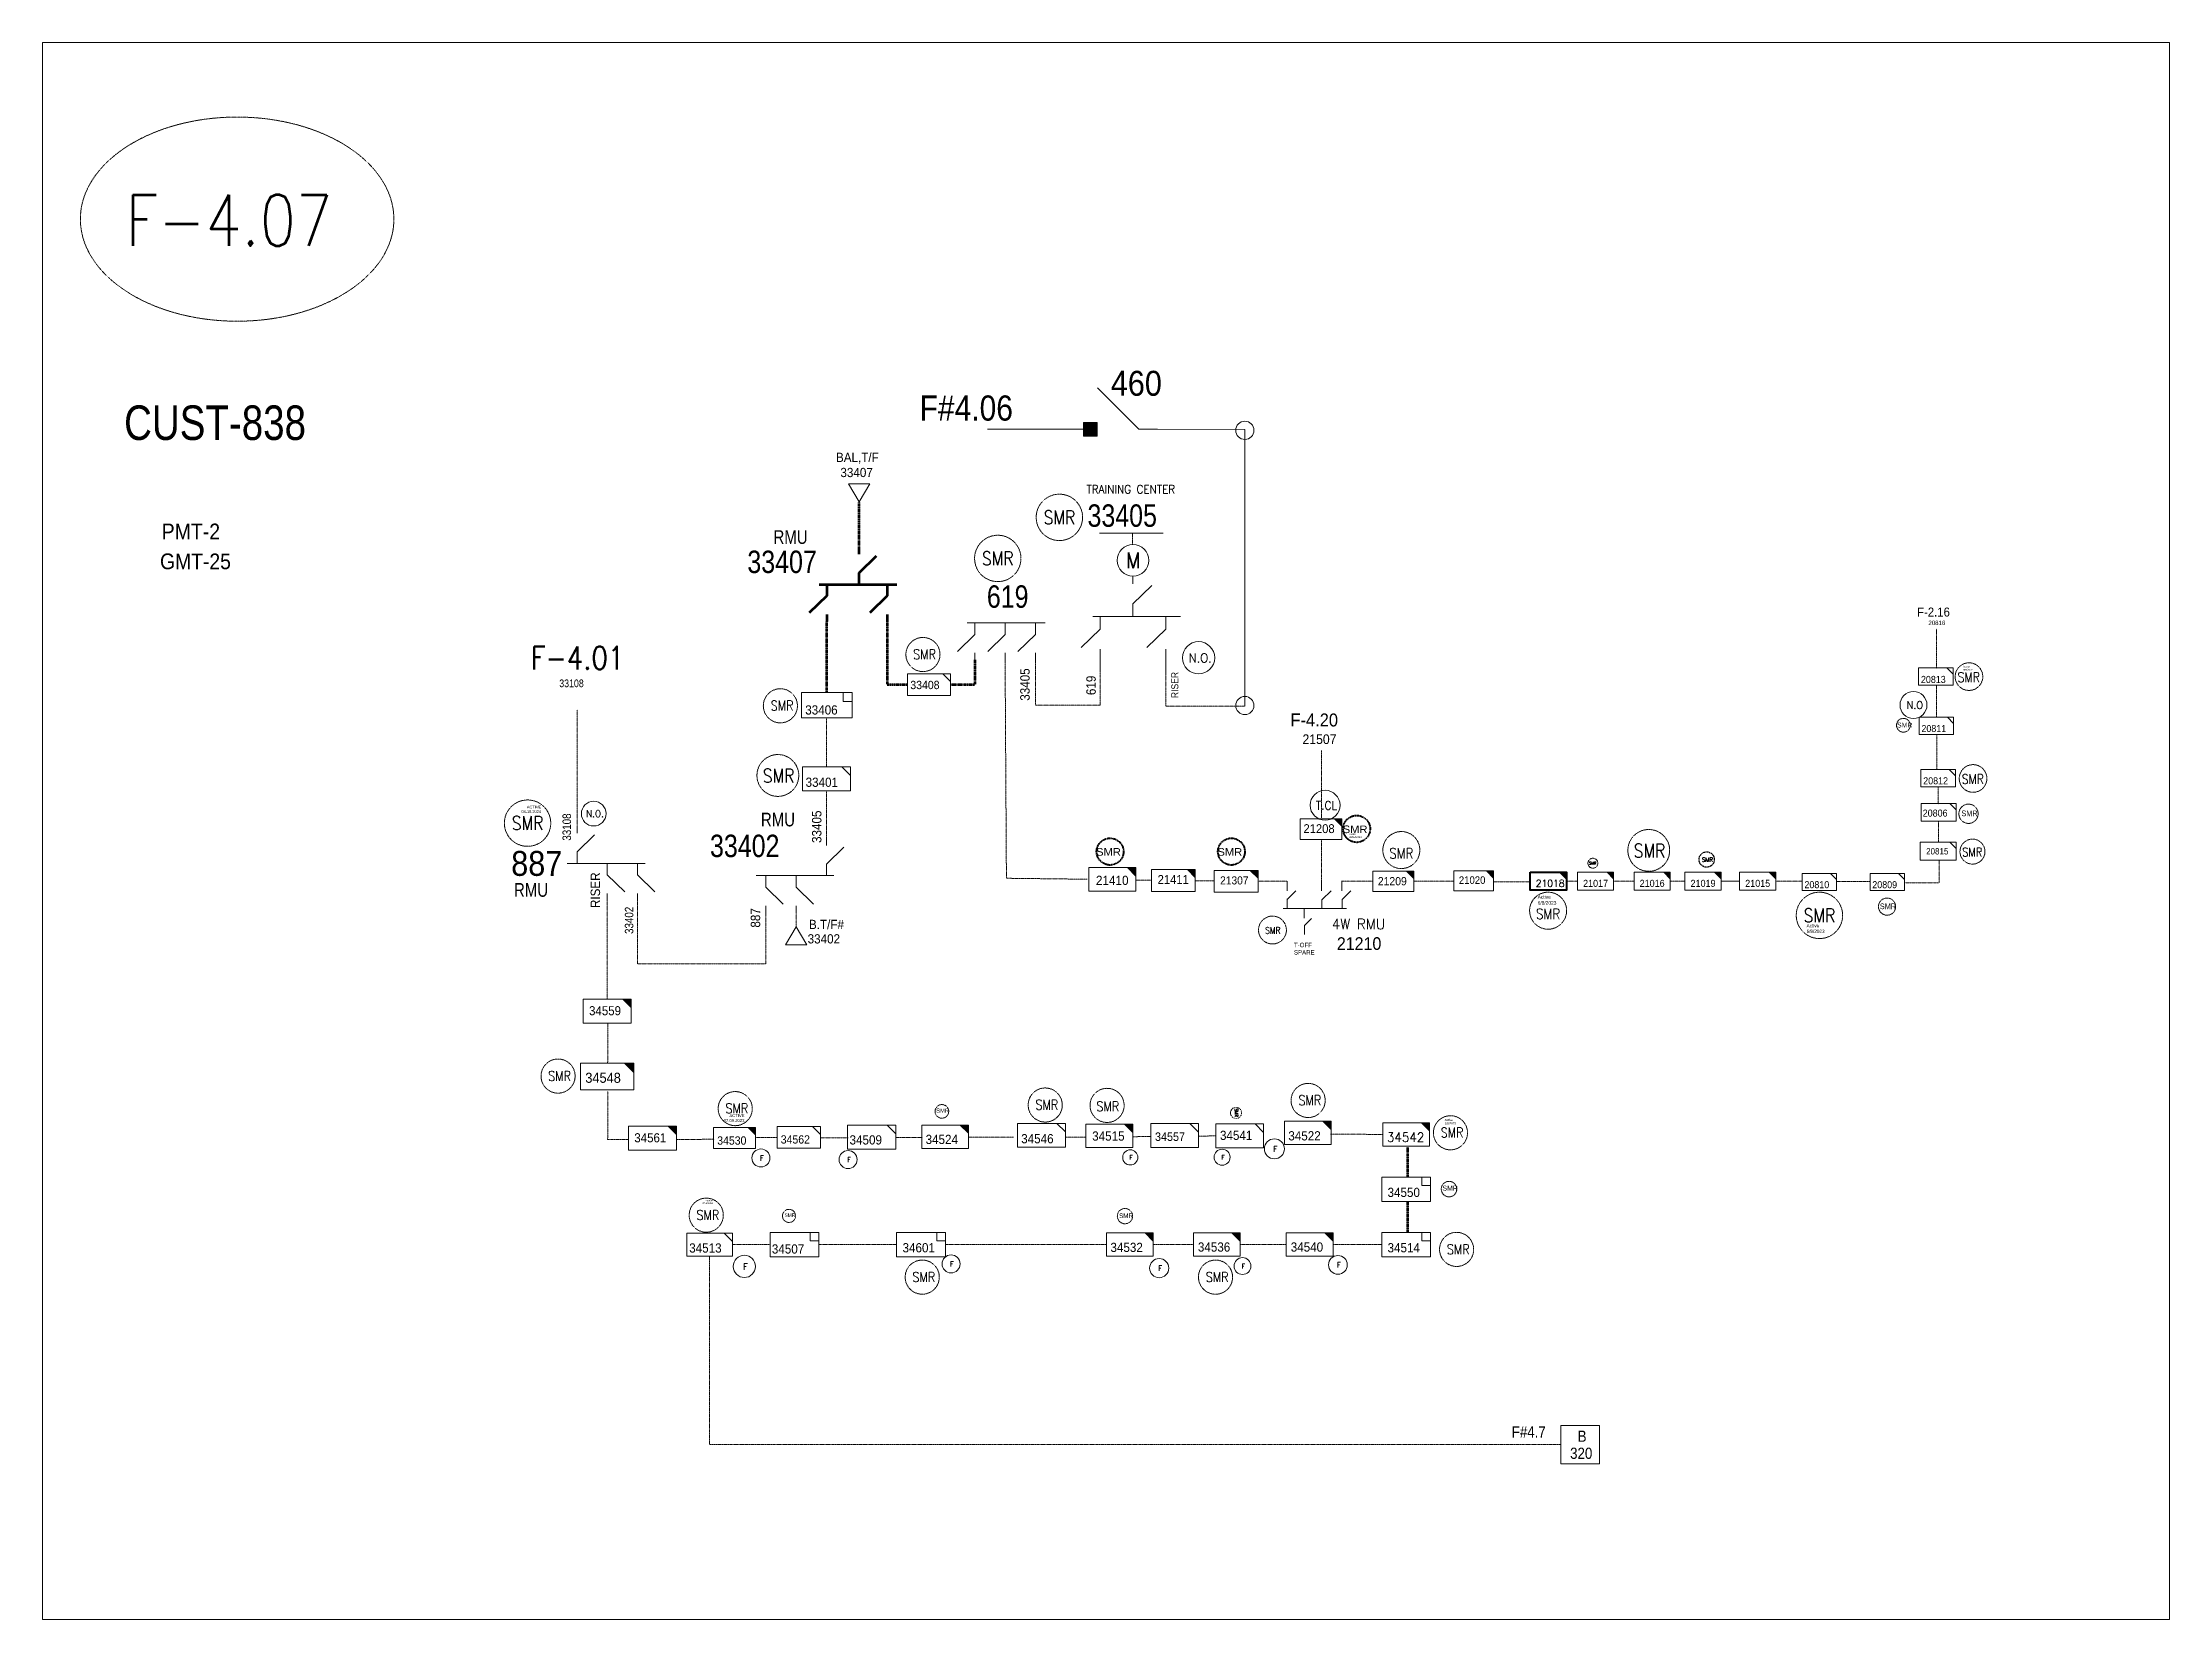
# Model space of a CAD drawing. Header units: metres. Extents: x 65984 to 144644, y -19036 to 23726.
# Drawn here: x 108254 to 110024, y 6117 to 7430 of the extents above; entities that cross this region are included whole.
import ezdxf
from ezdxf.enums import TextEntityAlignment as Align

# ---------------------------------------------------------------- set-up
doc = ezdxf.new("R2010")
doc.units = ezdxf.units.M
doc.header["$MEASUREMENT"] = 0
doc.linetypes.add('DGN Style 3', pattern=[0.013877, 0, -0.013877])
doc.linetypes.add('DGN Style 4', pattern=[1.6, 0.8, -0.4, 0, -0.4])
doc.layers.get('0').update_dxf_attribs({"color": 95, "lineweight": 40})
for name, color, linetype, lineweight in [('ABS', 7, 'Continuous', 40), ('ABS NUMBER', 112, 'Continuous', 30), ('d_eos', 111, 'Continuous', 40), ('d_eos no', 121, 'Continuous', 40), ('d_switch', 95, 'Continuous', 40), ('d_tf', 1, 'Continuous', 40), ('d_tf no', 6, 'Continuous', 40), ('d_ug cable', 95, 'Continuous', 40), ('d_unit sub', 7, 'Continuous', 40), ('d_village name', 7, 'Continuous', 40), ('FDR  2  03', 240, 'Continuous', 40), ('FDR  4  02', 126, 'Continuous', 40), ('fedr no', 95, 'Continuous', 40), ('GRID STATION  04', 7, 'Continuous', 40), ('O H MAIN FEEDER', 4, 'Continuous', 100), ('SW N O', 114, 'Continuous', 30)]:
    doc.layers.add(name, color=color, linetype=linetype, lineweight=lineweight)
doc.styles.add('NASKHF', font='naskhf.shx', dxfattribs={"height": 8})
doc.styles.get("Standard").update_dxf_attribs({"font": 'txt.shx'})
doc.styles.add('Style-Arial', font='arial.ttf')
doc.styles.add('Style-ENGINEERING', font='ENGINEERING.shx')
doc.styles.add('Style-msdefault', font='msdefault.shx')
doc.styles.add('Style-simplex', font='simplex.shx')
doc.styles.add('Style-STANDARD', font='STANDARD.shx')

msp = doc.modelspace()

# ---------------------------------------------------------------- texts
at = {"color": 4, "insert": (108668.7, 6788.6), "char_height": 2.242, "attachment_point": 9}
msp.add_mtext('\\FENGINEERING;\\H1x;\\W1.09375;ACTIVE\\P08.18.2024', dxfattribs=at)
at = {"color": 1, "char_height": 6.339, "attachment_point": 9, "line_spacing_factor": 0.72}
for insert in [(109356.7, 6771.7), (109151.4, 6752.9), (109252.4, 6752.9)]:
    msp.add_mtext('\\FENGINEERING;\\H1x;\\W1.09375;SMR\\P', dxfattribs=dict(at, insert=insert))
at = {"color": 2, "insert": (109522.3, 6741.9), "char_height": 0.63, "width": 35.052, "attachment_point": 1}
msp.add_mtext('\\P', dxfattribs=at)
at = {"layer": 'ABS NUMBER', "color": 7, "lineweight": 13, "style": 'Style-Arial', "width": 0.88}
msp.add_text('460', height=20.74, dxfattribs=at).set_placement((109143, 7156.7), align=Align.TOP_LEFT)
at = {"layer": 'd_eos no', "color": 7, "linetype": 'Continuous', "lineweight": 140, "style": 'Style-msdefault', "width": 0.833333}
for s, height, p in [('CUST-838', 28.77, (108321.5, 7127.9)), ('33407', 18.66, (108840.4, 7007))]:
    msp.add_text(s, height=height, dxfattribs=at).set_placement(p, align=Align.TOP_LEFT)
at = {"layer": 'd_eos no', "color": 2, "linetype": 'Continuous', "lineweight": 13, "style": 'Style-msdefault', "width": 0.833333}
for s, p in [('33405', (109123.6, 7045.5)), ('619', (109039.8, 6978.1))]:
    msp.add_text(s, height=18.66, dxfattribs=at).set_placement(p, align=Align.TOP_LEFT)
at = {"layer": 'd_eos no', "color": 7, "linetype": 'Continuous', "lineweight": 13}
for s, height, style, width, p in [('PMT-2', 13.18, 'Style-Arial', 0.88, (108352.8, 7029.5)), ('RMU', 11.4, 'Style-msdefault', 0.818182, (108851.7, 6788.8)), ('33402', 18.66, 'Style-msdefault', 0.833333, (108809.3, 6770.5))]:
    msp.add_text(s, height=height, dxfattribs=dict(at, style=style, width=width)).set_placement(p, align=Align.TOP_LEFT)
at = {"layer": 'd_eos no', "color": 7, "linetype": 'Continuous', "lineweight": 53, "style": 'Style-msdefault', "width": 0.818182}
msp.add_text('RMU', height=11.4, dxfattribs=at).set_placement((108862.2, 7024), align=Align.TOP_LEFT)
at = {"layer": 'd_eos no', "color": 2, "linetype": 'Continuous', "lineweight": 13}
for s, height, style, width, p in [('887', 20.74, 'Style-Arial', 0.88, (108643.8, 6736.2)), ('RMU', 11.4, 'Style-msdefault', 0.818182, (108646.1, 6718.8))]:
    msp.add_text(s, height=height, dxfattribs=dict(at, style=style, width=width)).set_placement(p)
at = {"layer": 'd_eos no', "color": 7, "linetype": 'Continuous', "lineweight": 13, "insert": (108351.4, 7004.6), "char_height": 13.088, "attachment_point": 1, "style": 'NASKHF'}
msp.add_mtext('\\fArial|b0|i0|c178178|p39;\\H1x;\\W0.88;GMT-25\\P', dxfattribs=at)
at = {"layer": 'd_eos no', "color": 120, "linetype": 'Continuous', "lineweight": 13, "ltscale": 0.556585, "insert": (108838, 6531.2), "char_height": 2.463, "attachment_point": 9, "style": 'NASKHF'}
msp.add_mtext('\\fArial|b0|i0|c178178|p39;\\H1x;\\W0.88;ACTIVE\\P07.09.2023', dxfattribs=at)
at = {"layer": 'd_eos no', "color": 120, "linetype": 'Continuous', "lineweight": 13, "ltscale": 0.526645, "insert": (108811.8, 6463), "char_height": 1.234, "attachment_point": 9, "style": 'NASKHF'}
msp.add_mtext('\\fArial|b0|i0|c178178|p39;\\H1x;\\W0.88;ACTIVE\\P07.09.2023', dxfattribs=at)
at = {"layer": 'd_switch', "color": 7, "linetype": 'Continuous', "lineweight": 13, "style": 'Style-ENGINEERING'}
for s, height, width, p in [('33405', 7.88, 0.921053, (109067.6, 6882)), ('619', 7.88, 0.921053, (109122.6, 6886.7)), ('33108', 7.11, 0.857143, (108686.5, 6765.5))]:
    msp.add_text(s, height=height, rotation=90, dxfattribs=dict(at, width=width)).set_placement(p, align=Align.TOP_LEFT)
at = {"layer": 'd_switch', "color": 7, "linetype": 'Continuous', "lineweight": 13, "style": 'Style-ENGINEERING', "width": 0.857143}
msp.add_text('33108', height=6.4, dxfattribs=at).set_placement((108683.8, 6899.7), align=Align.TOP_LEFT)
at = {"layer": 'd_switch', "color": 7, "linetype": 'Continuous', "lineweight": 13, "ltscale": 0.824356, "style": 'Style-ENGINEERING', "width": 0.921053}
msp.add_text('RISER', height=5.8, rotation=90, dxfattribs=at).set_placement((109193.4, 6884.2), align=Align.TOP_LEFT)
at = {"layer": 'd_switch', "color": 194, "linetype": 'Continuous', "lineweight": 13, "style": 'Style-ENGINEERING', "width": 0.921053}
msp.add_text('33405', height=7.88, rotation=90, dxfattribs=at).set_placement((108894.2, 6763.6), align=Align.TOP_LEFT)
at = {"layer": 'd_switch', "color": 7, "linetype": 'Continuous', "lineweight": 13, "style": 'Style-ENGINEERING'}
for s, height, rotation, width, p in [('RISER', 7.88, 89.9925, 0.921053, (108709.9, 6739.1)), ('33402', 7.11, 89.9925, 0.857143, (108738.4, 6710.5)), ('887', 7.88, 90, 0.921053, (108843.2, 6709.3))]:
    msp.add_text(s, height=height, rotation=rotation, dxfattribs=dict(at, width=width)).set_placement(p, align=Align.TOP_RIGHT)
at = {"layer": 'd_tf no', "color": 7, "linetype": 'Continuous', "lineweight": 40, "style": 'Style-msdefault', "width": 0.945946}
msp.add_text('BAL,T/F', height=7.67, dxfattribs=at).set_placement((108914.2, 7088.5), align=Align.TOP_LEFT)
at = {"layer": 'd_tf no', "color": 1, "linetype": 'Continuous', "lineweight": 40, "style": 'Style-msdefault', "width": 0.945946}
for s, height, p in [('33407', 7.67, (108917.9, 7075.9)), ('SMR', 4.2, (109419.1, 6478.3))]:
    msp.add_text(s, height=height, dxfattribs=at).set_placement(p, align=Align.TOP_LEFT)
at = {"layer": 'd_tf no', "color": 7, "linetype": 'Continuous', "lineweight": 13, "style": 'Style-msdefault', "width": 0.945946}
msp.add_text('20816', height=3.69, dxfattribs=at).set_placement((109837.8, 6948.7), align=Align.TOP_RIGHT)
at = {"layer": 'd_tf no', "color": 2, "linetype": 'Continuous', "lineweight": 13}
for s, height, style, width, p in [('33408', 6.91, 'Style-msdefault', 0.945946, (108976.1, 6898.6)), ('33406', 7.67, 'Style-msdefault', 0.945946, (108888.6, 6878.2)), ('20811', 5.87, 'Style-msdefault', 0.945946, (109817.9, 6861.8)), ('33401', 7.67, 'Style-msdefault', 0.945946, (108888.9, 6818)), ('20812', 5.87, 'Style-msdefault', 0.945946, (109819.4, 6818.3)), ('20806', 5.87, 'Style-msdefault', 0.945946, (109819, 6791.4)), ('20815', 5.28, 'Style-msdefault', 0.945946, (109821.8, 6759.3)), ('21410', 7.67, 'Style-msdefault', 0.953514, (109130.6, 6736.3)), ('21307', 6.73, 'Style-msdefault', 0.945946, (109234, 6735.8)), ('21209', 6.86, 'Style-msdefault', 0.945946, (109365.3, 6735.2)), ('21017', 5.87, 'Style-msdefault', 0.953514, (109536.2, 6732.9)), ('21016', 5.87, 'Style-msdefault', 0.953514, (109583.3, 6732.9)), ('21019', 5.87, 'Style-msdefault', 0.953514, (109625.7, 6732.9)), ('20809', 5.87, 'Style-msdefault', 0.945946, (109777, 6731.8)), ('4W RMU', 8.62, 'Style-simplex', 0.945946, (109327, 6700.4)), ('21210', 10.53, 'Style-msdefault', 0.945946, (109331.2, 6685.1)), ('34524', 7.67, 'Style-msdefault', 0.945946, (108988.8, 6520.6)), ('34546', 7.67, 'Style-msdefault', 0.945946, (109068.4, 6521.2)), ('34515', 7.67, 'Style-msdefault', 0.945946, (109127.5, 6523.4)), ('34541', 7.67, 'Style-msdefault', 0.945946, (109233.9, 6524)), ('34522', 7.67, 'Style-msdefault', 0.945946, (109290.8, 6523.6)), ('34550', 7.67, 'Style-msdefault', 0.945946, (109373.4, 6476.5)), ('34513', 7.67, 'Style-msdefault', 0.945946, (108792, 6430.2)), ('34507', 7.67, 'Style-msdefault', 0.945946, (108860.8, 6429.4)), ('34601', 7.67, 'Style-msdefault', 0.945946, (108969.6, 6430.4)), ('34532', 7.67, 'Style-msdefault', 0.945946, (109142.7, 6430.7)), ('34536', 7.67, 'Style-msdefault', 0.945946, (109215.5, 6431)), ('34514', 7.67, 'Style-msdefault', 0.945946, (109373.4, 6430.4))]:
    msp.add_text(s, height=height, dxfattribs=dict(at, style=style, width=width)).set_placement(p, align=Align.TOP_LEFT)
at = {"layer": 'd_tf no', "color": 121, "linetype": 'Continuous', "lineweight": 13, "width": 0.945946}
for s, height, style, p in [('20813', 5.87, 'Style-msdefault', (109817.5, 6902.7)), ('20810', 5.87, 'Style-msdefault', (109720.5, 6731.8)), ('34548', 8.41, 'Style-msdefault', (108705.5, 6572.3)), ('34530', 6.91, 'Style-msdefault', (108815.3, 6519.3)), ('34542', 7.67, 'Style-simplex', (109372.9, 6522.4))]:
    msp.add_text(s, height=height, dxfattribs=dict(at, style=style)).set_placement(p, align=Align.TOP_LEFT)
at = {"layer": 'd_tf no', "color": 111, "linetype": 'Continuous', "lineweight": 13, "style": 'Style-msdefault', "width": 0.945946}
msp.add_text('21208', height=7.38, dxfattribs=at).set_placement((109303.4, 6779.2), align=Align.TOP_LEFT)
at = {"layer": 'd_tf no', "color": 191, "linetype": 'Continuous', "lineweight": 13, "style": 'Style-msdefault'}
for s, height, width, p in [('21411', 7.38, 0.945946, (109182, 6736.9)), ('21020', 6.28, 0.945946, (109432.8, 6735.8)), ('21015', 5.87, 0.953514, (109671.2, 6732.9))]:
    msp.add_text(s, height=height, dxfattribs=dict(at, width=width)).set_placement(p, align=Align.TOP_LEFT)
at = {"layer": 'd_tf no', "color": 121, "linetype": 'Continuous', "lineweight": 40, "style": 'Style-simplex', "width": 0.953514}
msp.add_text('21018', height=5.87, dxfattribs=at).set_placement((109496.8, 6732.9), align=Align.TOP_LEFT)
at = {"layer": 'd_tf no', "color": 7, "linetype": 'Continuous', "lineweight": 13, "style": 'Style-msdefault', "width": 0.945946}
msp.add_text('B.T/F#', height=7.67, dxfattribs=at).set_placement((108891.7, 6699.6), align=Align.TOP_LEFT)
at = {"layer": 'd_tf no', "color": 194, "linetype": 'Continuous', "lineweight": 13, "style": 'Style-msdefault', "width": 0.945946}
for s, height, p in [('33402', 7.67, (108890.6, 6687.6)), ('34559', 7.56, (108708.6, 6627.7)), ('34561', 7.56, (108746.3, 6521.9)), ('34562', 6.91, (108868.2, 6520.2)), ('34509', 7.67, (108925.5, 6520.2)), ('34557', 7.1, (109179.8, 6522.6)), ('34540', 7.67, (109292.8, 6431))]:
    msp.add_text(s, height=height, dxfattribs=at).set_placement(p, align=Align.TOP_LEFT)
at = {"layer": 'd_tf no', "color": 1, "linetype": 'Continuous', "lineweight": 13, "ltscale": 0.81, "style": 'Style-simplex', "width": 0.909091}
msp.add_text('SMR', height=2.7, rotation=270, dxfattribs=at).set_placement((109247.6, 6539), align=Align.MIDDLE_CENTER)
at = {"layer": 'd_tf no', "color": 1, "linetype": 'Continuous', "lineweight": 40, "char_height": 11.363, "attachment_point": 5, "line_spacing_factor": 1.2, "style": 'Style-STANDARD'}
for insert in [(109100.2, 7034.7), (109048.9, 7000.5), (108657.4, 6780.1), (109733, 6703.3)]:
    msp.add_mtext('\\H1x;\\W0.909091;SMR\\P', dxfattribs=dict(at, insert=insert))
at = {"layer": 'd_tf no', "color": 55, "linetype": 'Continuous', "lineweight": 13, "attachment_point": 1, "style": 'NASKHF'}
for s, insert, char_height in [('\\Fmsdefault;\\H1x;\\W0.945946;F-2.16', (109814.3, 6959.6), 7.469), ('\\Fmsdefault;\\H1x;\\W0.945946;F-4.20', (109292.6, 6871.4), 10.824)]:
    msp.add_mtext(s, dxfattribs=dict(at, insert=insert, char_height=char_height))
at = {"layer": 'd_tf no', "color": 1, "linetype": 'Continuous', "lineweight": 40, "ltscale": 0.815377, "char_height": 8.216, "attachment_point": 5, "line_spacing_factor": 1.2, "style": 'Style-STANDARD'}
for insert in [(108988, 6920.7), (108869.3, 6878), (108684.1, 6569.6), (109308.7, 6549.4), (108831.7, 6542.6), (109089.8, 6545.6), (109140.5, 6544.3), (109427.1, 6522.5), (108807.6, 6453.8), (109432.3, 6425.3), (108987.3, 6402.2), (109231.6, 6402.2)]:
    msp.add_mtext('\\H1x;\\W0.909091;SMR\\P', dxfattribs=dict(at, insert=insert))
at = {"layer": 'd_tf no', "color": 121, "linetype": 'Continuous', "lineweight": 40, "attachment_point": 1, "style": 'NASKHF'}
for s, insert, char_height in [('\\Fmsdefault;\\H1x;\\W0.945946;Active\\P6/8/2023', (109852.5, 6911.1), 1.551), ('\\Fmsdefault;\\H1x;\\W0.945946;Active\\P26/09/2023', (109341.6, 6771.7), 1.468), ('\\Fmsdefault;\\H1x;\\W0.945946;Active\\P6/8/2023', (109498.4, 6720.1), 2.921), ('\\Fmsdefault;\\H1x;\\W0.945946;Active\\P6/8/2023', (109722.3, 6696.1), 2.795), ('\\Fmsdefault;\\H1x;\\W0.945946;Active\\P6/8/2023', (109421, 6533.9), 1.766)]:
    msp.add_mtext(s, dxfattribs=dict(at, insert=insert, char_height=char_height))
at = {"layer": 'd_tf no', "color": 1, "linetype": 'Continuous', "lineweight": 40, "ltscale": 0.805451, "char_height": 8.047, "attachment_point": 5, "line_spacing_factor": 1.2, "style": 'Style-STANDARD'}
for insert in [(109857.3, 6901.6), (109860.7, 6816.8)]:
    msp.add_mtext('\\H1x;\\W0.909091;SMR\\P', dxfattribs=dict(at, insert=insert))
at = {"layer": 'd_tf no', "color": 7, "linetype": 'Continuous', "lineweight": 13, "insert": (109302.6, 6854), "char_height": 8.043, "attachment_point": 1, "style": 'NASKHF'}
msp.add_mtext('\\Fmsdefault;\\H1x;\\W0.945946;21507', dxfattribs=at)
at = {"layer": 'd_tf no', "color": 2, "lineweight": 13, "attachment_point": 1, "style": 'NASKHF'}
for insert, char_height in [((109797.6, 6863.8), 4.062), ((109783.3, 6713.2), 4.745), ((108871.4, 6455.1), 2.814)]:
    msp.add_mtext('\\Fmsdefault;\\H1x;\\W0.925;SMR\\P', dxfattribs=dict(at, insert=insert, char_height=char_height))
at = {"layer": 'd_tf no', "color": 1, "linetype": 'Continuous', "lineweight": 40, "ltscale": 0.9, "char_height": 11.363, "attachment_point": 5, "line_spacing_factor": 1.2, "style": 'Style-STANDARD'}
for insert in [(108866.4, 6819.5), (109591.5, 6757.1)]:
    msp.add_mtext('\\H1x;\\W0.909091;SMR\\P', dxfattribs=dict(at, insert=insert))
at = {"layer": 'd_tf no', "color": 1, "lineweight": 13, "insert": (109851.2, 6790.6), "char_height": 4.749, "attachment_point": 1, "style": 'NASKHF'}
msp.add_mtext('\\Fmsdefault;\\H1x;\\W0.925;SMR\\P', dxfattribs=at)
at = {"layer": 'd_tf no', "color": 1, "linetype": 'Continuous', "lineweight": 40, "ltscale": 0.843111, "char_height": 8.689, "attachment_point": 5, "line_spacing_factor": 1.2, "style": 'Style-STANDARD'}
for insert in [(109384.9, 6755), (109507.1, 6704.5)]:
    msp.add_mtext('\\H1x;\\W0.909091;SMR\\P', dxfattribs=dict(at, insert=insert))
at = {"layer": 'd_tf no', "color": 1, "linetype": 'Continuous', "lineweight": 40, "ltscale": 0.729, "insert": (109544.2, 6746.8), "char_height": 2.379, "attachment_point": 5, "line_spacing_factor": 1.2, "style": 'Style-STANDARD'}
msp.add_mtext('\\H1x;\\W0.909091;SMR\\P', dxfattribs=at)
at = {"layer": 'd_tf no', "color": 1, "linetype": 'Continuous', "lineweight": 40, "ltscale": 0.724906, "insert": (109860.2, 6756), "char_height": 7.242, "attachment_point": 5, "line_spacing_factor": 1.2, "style": 'Style-STANDARD'}
msp.add_mtext('\\H1x;\\W0.909091;SMR\\P', dxfattribs=at)
at = {"layer": 'd_tf no', "color": 1, "linetype": 'Continuous', "lineweight": 40, "ltscale": 0.639921, "insert": (109277.9, 6690.8), "char_height": 5.548, "attachment_point": 5, "line_spacing_factor": 1.2, "style": 'Style-STANDARD'}
msp.add_mtext('\\H1x;\\W0.909091;SMR\\P', dxfattribs=at)
at = {"layer": 'd_tf no', "color": 2, "linetype": 'Continuous', "lineweight": 13, "insert": (109295.5, 6680.5), "char_height": 3.688, "width": 1312.194, "attachment_point": 1, "style": 'NASKHF'}
msp.add_mtext('\\Fmsdefault;\\H1x;\\W0.945946;T-OFF\\PSPARE', dxfattribs=at)
at = {"layer": 'd_tf no', "color": 1, "linetype": 'Continuous', "lineweight": 40, "attachment_point": 1, "style": 'NASKHF'}
for insert, char_height in [((108997.6, 6542.5), 3.544), ((109149.9, 6455.1), 3.787)]:
    msp.add_mtext('\\Fmsdefault;\\H1x;\\W0.945946;SMR^I', dxfattribs=dict(at, insert=insert, char_height=char_height))
at = {"layer": 'd_village name', "color": 7, "linetype": 'Continuous', "lineweight": 13, "style": 'Style-STANDARD'}
msp.add_text('TRAINING CENTER', height=7.011, dxfattribs=at).set_placement((109159.7, 7058.1), align=Align.MIDDLE_CENTER)
at = {"layer": 'fedr no', "color": 6, "linetype": 'Continuous', "lineweight": 13, "style": 'Style-STANDARD', "width": 0.909091}
msp.add_text('F-4.07', height=42.53, dxfattribs=at).set_placement((108408.7, 7282.1), align=Align.MIDDLE_CENTER)
at = {"layer": 'fedr no', "color": 55, "linetype": 'Continuous', "lineweight": 13, "style": 'Style-STANDARD', "width": 0.909091}
msp.add_text('F-4.01', height=19.22, dxfattribs=at).set_placement((108699, 6917.7), align=Align.MIDDLE_CENTER)
at = {"layer": 'GRID STATION  04', "color": 55, "linetype": 'Continuous', "lineweight": 70, "style": 'Style-msdefault', "width": 0.888889}
msp.add_text('F#4.06', height=20.97, dxfattribs=at).set_placement((108983.9, 7136.2), align=Align.TOP_LEFT)
at = {"layer": 'GRID STATION  04', "color": 194, "linetype": 'Continuous', "lineweight": 13, "style": 'Style-msdefault', "width": 0.888889}
for s, p in [('F#4.7', (109476.8, 6277.9)), ('B', (109531.7, 6274.3)), ('320', (109525.4, 6260.1))]:
    msp.add_text(s, height=9.33, dxfattribs=at).set_placement(p, align=Align.TOP_LEFT)

# ---------------------------------------------------------------- blocks, each defined once
blk = doc.blocks.new('TF_8')
at = {"color": 0, "linetype": 'ByBlock', "lineweight": -2}
blk.add_line((6.3, 4.95), (9.9, 1.35), dxfattribs=at)
blk.add_3dface([(-10.1, 4.95), (9.9, 4.95), (9.9, -5.05), (-10.1, -5.05)], dxfattribs=at)
blk = doc.blocks.new('exist.us-1000kva')
at = {"color": 0, "linetype": 'ByBlock', "lineweight": -2, "flags": 128}
blk.add_lwpolyline([(40, 12.9), (32.8, 20), (40, 20)], close=True, dxfattribs=at)
at = {"color": 0, "linetype": 'ByBlock', "lineweight": -2, "extrusion": (0, 0, -1)}
blk.add_solid([(-40, 12.9), (-32.8, 20), (-40, 20)], dxfattribs=at)
at = {"color": 0, "linetype": 'ByBlock', "lineweight": -2, "xscale": 2, "yscale": 2}
blk.add_blockref('TF_8', (20.2, 10.1), dxfattribs=at)
blk = doc.blocks.new('TF3_12')
at = {"layer": 'd_unit sub', "color": 2, "linetype": 'Continuous', "lineweight": 13}
for p, q in [((11.3, 9), (18.3, 9)), ((18.3, 9), (18.3, 2))]:
    blk.add_line(p, q, dxfattribs=at)
at = {"layer": 'd_unit sub', "color": 2, "linetype": 'Continuous', "lineweight": 13, "flags": 128}
blk.add_lwpolyline([(-21.7, 9), (18.3, 9), (18.3, -11), (-21.7, -11)], close=True, dxfattribs=at)
blk.add_lwpolyline([(18.3, 2), (11.3, 2), (11.3, 9)], dxfattribs=at)
blk = doc.blocks.new('TF3_13')
at = {"layer": 'd_unit sub', "color": 2, "linetype": 'Continuous', "lineweight": 13}
for p, q in [((11.3, 9), (18.3, 9)), ((18.3, 9), (18.3, 2))]:
    blk.add_line(p, q, dxfattribs=at)
at = {"layer": 'd_unit sub', "color": 2, "linetype": 'Continuous', "lineweight": 13, "flags": 128}
blk.add_lwpolyline([(-21.7, 9), (18.3, 9), (18.3, -11), (-21.7, -11)], close=True, dxfattribs=at)
blk.add_lwpolyline([(18.3, 2), (11.3, 2), (11.3, 9)], dxfattribs=at)
blk = doc.blocks.new('SS')
at = {"color": 0, "linetype": 'ByBlock', "lineweight": -2, "flags": 128}
blk.add_lwpolyline([(6.95, 4.25), (10.45, 4.25), (10.45, 0.75)], close=True, dxfattribs=at)
at = {"color": 0, "linetype": 'ByBlock', "lineweight": -2, "extrusion": (0, 0, -1)}
blk.add_solid([(-6.95, 4.25), (-10.45, 4.25), (-10.45, 0.75)], dxfattribs=at)
at = {"color": 0, "linetype": 'ByBlock', "lineweight": -2}
blk.add_3dface([(-9.55, 4.25), (10.45, 4.25), (10.45, -5.75), (-9.55, -5.75)], dxfattribs=at)
blk = doc.blocks.new('TF3')
at = {"color": 0, "linetype": 'ByBlock', "lineweight": -2}
for p, q in [((11.3, 9), (18.3, 9)), ((18.3, 9), (18.3, 2))]:
    blk.add_line(p, q, dxfattribs=at)
at = {"color": 0, "linetype": 'ByBlock', "lineweight": -2, "flags": 128}
blk.add_lwpolyline([(18.3, 2), (11.3, 2), (11.3, 9)], dxfattribs=at)
at = {"color": 0, "linetype": 'ByBlock', "lineweight": -2}
blk.add_3dface([(-21.7, 9), (18.3, 9), (18.3, -11), (-21.7, -11)], dxfattribs=at)
blk = doc.blocks.new('*U1254')
at = {"layer": 'd_eos', "color": 2, "linetype": 'Continuous', "lineweight": 13, "ltscale": 1.323664}
for p, q in [((2.81, 10.59), (-3.99, 17.6)), ((-4.63, 10.59), (-7.46, 10.59)), ((7.46, 10.59), (2.81, 10.59)), ((7.46, 13.65), (7.46, -17.57)), ((2.81, -1.55), (-3.99, 5.45)), ((-4.63, -1.55), (-7.46, -1.55)), ((2.81, -13.69), (-3.99, -6.69)), ((7.46, -1.55), (2.81, -1.55)), ((-4.64, -13.69), (-7.46, -13.69)), ((7.46, -13.7), (2.81, -13.7))]:
    blk.add_line(p, q, dxfattribs=at)
blk = doc.blocks.new('ABS2_1_1')
at = {"color": 0, "linetype": 'ByBlock', "lineweight": -2, "ltscale": 500}
for q in [(-29900, 43500), (0, 0)]:
    blk.add_line((0, 13600), q, dxfattribs=at)
at = {"color": 0, "linetype": 'ByBlock', "lineweight": -2, "ltscale": 500, "flags": 128}
for points in [[(5000, 43600), (-5000, 43600), (-5000, 53600), (5000, 53600)], [(3791, 49653), (3791, 49653), (3791, 49653)]]:
    blk.add_lwpolyline(points, close=True, dxfattribs=at)
at = {"color": 0, "linetype": 'ByBlock', "lineweight": -2, "ltscale": 500}
for points in [[(5000, 43600), (-5000, 43600), (5000, 53600), (-5000, 53600)], [(3791, 49653), (3791, 49653), (3791, 49653)]]:
    blk.add_solid(points, dxfattribs=at)
blk = doc.blocks.new('TRA1_1174')
at = {"layer": 'd_tf', "color": 194, "linetype": 'Continuous', "lineweight": 13, "ltscale": 0.000884934, "flags": 128}
blk.add_lwpolyline([(10, -17), (0, 0), (-10, -17)], close=True, dxfattribs=at)
blk = doc.blocks.new('TRA1_1173')
at = {"layer": 'd_tf', "color": 194, "linetype": 'Continuous', "lineweight": 13, "ltscale": 0.000884934, "xscale": 1.000046566088346, "yscale": 1.000046566088346, "zscale": 1.000046566088346, "rotation": 180.0000042736749}
blk.add_blockref('TRA1_1174', (0, 0), dxfattribs=at)
blk = doc.blocks.new('*U3023')
at = {"layer": 'd_unit sub', "color": 2, "linetype": 'Continuous', "lineweight": 13, "flags": 128}
blk.add_lwpolyline([(20, 10), (12.8, 10), (20, 2.8)], close=True, dxfattribs=at)
at = {"layer": 'd_unit sub', "color": 2, "linetype": 'Continuous', "lineweight": 13, "xscale": 2, "yscale": 2, "zscale": 0.9436441887051118}
blk.add_blockref('TF_8', (0.2, 0.1), dxfattribs=at)
blk = doc.blocks.new('*U3024')
at = {"layer": 'd_tf no', "color": 2, "linetype": 'Continuous', "lineweight": 13, "flags": 128}
blk.add_lwpolyline([(20, 10), (12.8, 10), (20, 2.8)], close=True, dxfattribs=at)
at = {"layer": 'd_tf no', "color": 2, "linetype": 'Continuous', "lineweight": 13, "xscale": 2, "yscale": 2, "zscale": 0.9436441887051118}
blk.add_blockref('TF_8', (0.2, 0.1), dxfattribs=at)
blk = doc.blocks.new('TRA1_1396')
at = {"layer": 'd_tf', "color": 1, "linetype": 'Continuous', "lineweight": 0, "ltscale": 0.000884934, "flags": 128}
blk.add_lwpolyline([(10.1, -17), (0.1, 0), (-9.9, -17)], close=True, dxfattribs=at)
blk = doc.blocks.new('TRA1_1395')
at = {"layer": 'd_tf', "color": 1, "linetype": 'Continuous', "lineweight": 0, "ltscale": 0.000884934, "xscale": 1.000046566088346, "yscale": 1.000046566088346, "zscale": 1.000046566088346, "rotation": 180.0000042736749}
blk.add_blockref('TRA1_1396', (0, 0), dxfattribs=at)
blk = doc.blocks.new('*U893')
at = {"layer": 'SW N O', "color": 3, "lineweight": 13}
blk.add_circle((0, 0), 16.8, dxfattribs=at)
at = {"layer": 'SW N O', "color": 3, "lineweight": 13, "style": 'Style-STANDARD'}
blk.add_text('N.O.', height=9.6, dxfattribs=at).set_placement((1.7, -0.2), align=Align.MIDDLE_CENTER)
blk = doc.blocks.new('*U3503')
at = {"layer": 'd_eos', "color": 2, "linetype": 'Continuous', "lineweight": 13, "ltscale": 1.416195}
for p, q in [((1.05, 11.34), (-5.74, 18.34)), ((-6.39, 11.34), (-14.91, 11.34)), ((5.7, 11.34), (1.05, 11.34)), ((5.7, 14.01), (5.7, -18.32)), ((1.05, -12.95), (-5.75, -5.95)), ((5.7, -0.8), (10.35, -0.8)), ((10.35, -0.8), (17.15, -7.81)), ((17.79, -0.8), (20.62, -0.8)), ((-6.39, -12.95), (-14.92, -12.95)), ((5.7, -12.95), (1.05, -12.95))]:
    blk.add_line(p, q, dxfattribs=at)
blk = doc.blocks.new('*U3502')
at = {"layer": 'FDR  2  03', "color": 2, "linetype": 'Continuous', "lineweight": 13}
blk.add_line((-12.49, 30.97), (12.96, 30.97), dxfattribs=at)
at = {"layer": 'FDR  2  03', "color": 2, "linetype": 'DGN Style 3', "lineweight": 13}
blk.add_line((0.69, 26.43), (0.69, 30.97), dxfattribs=at)
at = {"layer": 'FDR  2  03', "color": 2, "linetype": 'Continuous', "lineweight": 13}
blk.add_circle((0.88, 20.09), 6.34, dxfattribs=at)
at = {"layer": 'd_eos', "color": 2, "linetype": 'Continuous', "lineweight": 13, "ltscale": 1.416195, "xscale": 1.086470486051024, "yscale": 1.086470486051024, "zscale": 1.086470486051024, "rotation": 90.00000000000006}
blk.add_blockref('*U3503', (0.01, -8.61), dxfattribs=at)
at = {"layer": 'FDR  4  02', "color": 2, "linetype": 'Continuous', "lineweight": 13, "style": 'Style-STANDARD'}
blk.add_text('M', height=6.38, dxfattribs=at).set_placement((1.03, 20.13), align=Align.MIDDLE_CENTER)
blk = doc.blocks.new('*U1280')
at = {"layer": 'SW N O', "color": 1, "lineweight": 13}
blk.add_circle((0, 0), 16.8, dxfattribs=at)
at = {"layer": 'SW N O', "color": 1, "lineweight": 13, "style": 'Style-STANDARD'}
blk.add_text('T.CL', height=9.6, dxfattribs=at).set_placement((1.7, -0.2), align=Align.MIDDLE_CENTER)
blk = doc.blocks.new('*U3600')
at = {"layer": 'SW N O', "color": 1, "lineweight": 13}
blk.add_circle((0, 0), 16.8, dxfattribs=at)
at = {"layer": 'SW N O', "color": 1, "lineweight": 13, "style": 'Style-STANDARD'}
blk.add_text('F', height=9.6, dxfattribs=at).set_placement((1.7, -0.2), align=Align.MIDDLE_CENTER)
blk = doc.blocks.new('*U3522')
at = {"layer": 'SW N O', "color": 2, "linetype": 'DGN Style 4'}
blk.add_circle((0, 0), 16.8, dxfattribs=at)
at = {"layer": 'SW N O', "color": 1, "linetype": 'DGN Style 4', "style": 'Style-STANDARD'}
blk.add_text('SMR', height=9.6, dxfattribs=at).set_placement((1.7, -0.2), align=Align.MIDDLE_CENTER)
blk = doc.blocks.new('*U1317')
at = {"layer": 'SW N O', "color": 80, "lineweight": 13}
blk.add_circle((0, 0), 16.8, dxfattribs=at)
at = {"layer": 'SW N O', "color": 80, "lineweight": 13, "style": 'Style-STANDARD'}
blk.add_text('N.O', height=9.6, dxfattribs=at).set_placement((1.7, -0.2), align=Align.MIDDLE_CENTER)

# ---------------------------------------------------------------- linework, layer by layer
at = {"color": 2, "linetype": 'DGN Style 3'}
for centre in [(109347.7, 6775.3), (109142.4, 6756.4), (109243.4, 6756.4)]:
    msp.add_circle(centre, 11.2, dxfattribs=at)
at = {"layer": 'd_eos', "color": 7, "linetype": 'Continuous', "lineweight": 211, "ltscale": 1.323664}
for p, q in [((108933.4, 7004), (108933.4, 7009.9)), ((108933.4, 6988.6), (108947.9, 7002.7)), ((108900.2, 6978.9), (108964.9, 6978.9)), ((108906.5, 6978.9), (108906.5, 6969.3)), ((108933.4, 6978.9), (108933.4, 6988.6)), ((108956.9, 6978.9), (108956.9, 6969.3)), ((108906.5, 6969.3), (108892, 6955.2)), ((108956.9, 6969.3), (108942.4, 6955.2)), ((108906.5, 6953.9), (108906.5, 6948)), ((108956.9, 6953.9), (108956.9, 6948))]:
    msp.add_line(p, q, dxfattribs=at)
at = {"layer": 'd_eos', "color": 2, "linetype": 'Continuous', "lineweight": 13, "ltscale": 1.323664}
for p, q in [((108698.6, 6771.7), (108698.6, 6777.6)), ((108698.6, 6756.3), (108713.1, 6770.4)), ((108698.6, 6746.6), (108698.6, 6756.3)), ((108755.3, 6746.6), (108690.5, 6746.6)), ((108723.7, 6746.6), (108723.7, 6737)), ((108723.7, 6737), (108738.3, 6722.9)), ((108748.9, 6746.6), (108748.9, 6737)), ((108748.9, 6737), (108763.4, 6722.9)), ((108723.7, 6721.5), (108723.7, 6715.7)), ((108748.9, 6721.5), (108748.9, 6715.7))]:
    msp.add_line(p, q, dxfattribs=at)
at = {"layer": 'd_eos', "color": 7, "linetype": 'Continuous', "lineweight": 13, "ltscale": 1.323664}
for p, q in [((108906.2, 6761.5), (108906.2, 6767.3)), ((108906.2, 6746), (108920.7, 6760.1)), ((108912.5, 6736.4), (108847.8, 6736.4)), ((108855.8, 6736.4), (108855.8, 6726.8)), ((108881, 6736.4), (108881, 6726.8)), ((108906.2, 6736.4), (108906.2, 6746)), ((108855.8, 6726.8), (108870.3, 6712.7)), ((108881, 6726.8), (108895.5, 6712.7)), ((108855.8, 6711.3), (108855.8, 6705.5)), ((108881, 6711.3), (108881, 6705.5))]:
    msp.add_line(p, q, dxfattribs=at)
at = {"layer": 'd_eos', "color": 2, "linetype": 'Continuous', "lineweight": 13, "ltscale": 1.072168}
for p, q in [((109289.9, 6731.8), (109289.9, 6723.8)), ((109318.4, 6731.6), (109318.4, 6723.8)), ((109335.3, 6731.6), (109335.3, 6723.8)), ((109289.9, 6717), (109289.9, 6709.1)), ((109297.1, 6723.8), (109290, 6716.9)), ((109318.8, 6716.6), (109318.8, 6708.8)), ((109326.4, 6723.8), (109318.9, 6716.5)), ((109335.6, 6716.7), (109335.6, 6708.9)), ((109342.9, 6723.8), (109335.8, 6716.7)), ((109304.1, 6708.8), (109304.1, 6701)), ((109310.1, 6700.7), (109304.2, 6695)), ((109304.2, 6695.2), (109304.2, 6687.4))]:
    msp.add_line(p, q, dxfattribs=at)
at = {"layer": 'd_eos', "color": 2, "linetype": 'Continuous', "lineweight": 13, "ltscale": 1.191298}
msp.add_line((109286.5, 6708.9), (109339.2, 6708.9), dxfattribs=at)
at = {"layer": 'd_tf no', "color": 191, "linetype": 'Continuous', "lineweight": 13}
msp.add_line((109651.1, 6731.7), (109666.5, 6731.7), dxfattribs=at)
at = {"layer": 'd_ug cable', "color": 194, "linetype": 'DGN Style 3', "lineweight": 100}
msp.add_line((108933.4, 7009.9), (108933.4, 7047.5), dxfattribs=at)
at = {"layer": 'd_ug cable', "color": 194, "linetype": 'DGN Style 3', "lineweight": 13}
for p, q in [((109134.1, 6921.7), (109134.1, 6878.4)), ((108881, 6693.7), (108881, 6706.3)), ((108724.1, 6580.1), (108724.2, 6613.6)), ((108724.1, 6516.8), (108724.2, 6557)), ((108741.4, 6516.8), (108724.1, 6516.8)), ((108781.5, 6516.7), (108812.8, 6516.9)), ((108847.3, 6518.3), (108865.2, 6518.4)), ((108901.1, 6518.1), (108924.2, 6518.1)), ((108964.3, 6518.3), (108986.2, 6518.3)), ((109024.4, 6518.5), (109062.1, 6518.5)), ((109105.1, 6518.5), (109122.3, 6518.6)), ((109161.2, 6519), (109176.3, 6519.2)), ((109216.1, 6519.5), (109230.5, 6519.7)), ((109326, 6521.2), (109369.6, 6520.9)), ((108828, 6429.2), (108859.3, 6429.2)), ((108899.8, 6429.2), (108964.7, 6429.2)), ((109005.3, 6429.2), (109139.4, 6429.2)), ((109178.3, 6429.2), (109211.9, 6429.2)), ((109250.7, 6429.2), (109289.1, 6429.2)), ((109328, 6429.2), (109368.6, 6429.2)), ((108809, 6262.7), (108809, 6419.7))]:
    msp.add_line(p, q, dxfattribs=at)
at = {"layer": 'd_ug cable', "color": 191, "linetype": 'DGN Style 3', "lineweight": 13}
for p, q in [((109318.4, 6840.7), (109318.4, 6784.4)), ((109831.8, 6810.4), (109832, 6795.9)), ((109318.4, 6766.1), (109318.4, 6729.2)), ((109163.8, 6732.6), (109176.9, 6732.6)), ((109213.4, 6732.2), (109229.3, 6732.2)), ((109265.6, 6731.8), (109289.9, 6731.8)), ((109335.2, 6731.7), (109361.5, 6731.7)), ((109395.3, 6731.7), (109428.5, 6731.7)), ((109522.3, 6731.7), (109531.5, 6731.7)), ((109561.6, 6731.7), (109578.7, 6731.7)), ((109608.8, 6731.7), (109621, 6731.7))]:
    msp.add_line(p, q, dxfattribs=at)
at = {"layer": 'd_ug cable', "color": 194, "linetype": 'DGN Style 3', "lineweight": 100, "flags": 128}
for points in [[(108906.5, 6888.9), (108906.5, 6948)], [(108956.9, 6948), (108956.9, 6895.4), (108973.6, 6895.4)], [(109009.6, 6895.4), (109030.1, 6895.4), (109030.1, 6916)], [(109390.1, 6510.4), (109390.1, 6510.4), (109390.1, 6510.4), (109390.1, 6510.4), (109390, 6485.4)], [(109390.1, 6465.2), (109390.1, 6465.2), (109390.1, 6465.2), (109390.1, 6465.2), (109390, 6439.5)]]:
    msp.add_lwpolyline(points, dxfattribs=at)
at = {"layer": 'd_ug cable', "color": 191, "linetype": 'DGN Style 3', "lineweight": 13, "flags": 128}
for points in [[(109830.4, 6908.8), (109830.4, 6941.9)], [(109830.4, 6868.2), (109830.4, 6894.6)], [(109830.7, 6825.1), (109830.7, 6853.4)], [(109832.2, 6764.3), (109832.1, 6781.8)], [(109832.8, 6730.3), (109832.7, 6749.3)], [(109492.2, 6731.3), (109461.6, 6731.3)], [(109696.6, 6731.7), (109718.5, 6731.7), (109718.5, 6731.7)], [(109775.1, 6731.4), (109747.3, 6731.4)], [(109804.4, 6730.3), (109832.8, 6730.3)]]:
    msp.add_lwpolyline(points, dxfattribs=at)
at = {"layer": 'd_ug cable', "color": 194, "linetype": 'DGN Style 3', "lineweight": 13, "flags": 128}
for points in [[(109055, 6916), (109056.1, 6734.2), (109123.3, 6733.4)], [(109080.2, 6916), (109080.2, 6878.4), (109134.1, 6878.4)], [(109188.8, 6905.8), (109188.8, 6877.5), (109254.6, 6877.5)], [(108906.2, 6867.8), (108906.2, 6827.1)], [(108906.2, 6807.1), (108906.2, 6767.3)], [(108723.7, 6633.6), (108723.7, 6633.6), (108723.7, 6715.7)], [(108748.9, 6715.7), (108748.9, 6662.9), (108855.8, 6662.9), (108855.8, 6705.5)], [(109517.8, 6262.7), (108809, 6262.7)]]:
    msp.add_lwpolyline(points, dxfattribs=at)
at = {"layer": 'd_ug cable', "color": 3, "linetype": 'DGN Style 3', "lineweight": 13, "flags": 128}
msp.add_lwpolyline([(108698.6, 6777.6), (108698.6, 6874.4)], dxfattribs=at)
at = {"layer": 'd_ug cable', "color": 2, "linetype": 'DGN Style 3', "lineweight": 13}
for centre, radius in [((109100.2, 7034.7), 19.3), ((109048.9, 7000.5), 19.3), ((108986.6, 6920.5), 14.2), ((109857.5, 6902.1), 11.5), ((108867.9, 6877.8), 14.2), ((108865.8, 6819.8), 17.4), ((109860.9, 6817.3), 11.5), ((108657.4, 6780.1), 19.3), ((109857.1, 6787.9), 8.02), ((109384.9, 6757.7), 15.4), ((109590.9, 6757.4), 17.4), ((109860.4, 6756.4), 10.4), ((109544.4, 6746.7), 4.14), ((109507.1, 6707.2), 15.4), ((109733, 6703.3), 19.3), ((109277.6, 6691.1), 11.6), ((108682.8, 6569.5), 14.2), ((108830.3, 6542.4), 14.2), ((109088.4, 6545.4), 14.2), ((109139.9, 6545.1), 14.2), ((109307.3, 6549.2), 14.2), ((109002.4, 6540.1), 5.68), ((109425.8, 6522.3), 14.2), ((109424.6, 6475.4), 6.44), ((108806.2, 6453.7), 14.2), ((109154.8, 6452.9), 6.37), ((109430.9, 6425.2), 14.2), ((108986, 6402.1), 14.2), ((109230.2, 6402.1), 14.2)]:
    msp.add_circle(centre, radius, dxfattribs=at)
at = {"layer": 'd_ug cable', "color": 1, "linetype": 'DGN Style 3', "lineweight": 13}
for centre, radius in [((109802.9, 6861.6), 5.73), ((109789.3, 6710.6), 7.16), ((108875.1, 6453.1), 5.46)]:
    msp.add_circle(centre, radius, dxfattribs=at)
at = {"layer": 'd_ug cable', "color": 2, "linetype": 'DGN Style 4', "lineweight": 13}
msp.add_circle((109247.3, 6538.8), 4.64, dxfattribs=at)
at = {"layer": 'fedr no', "color": 82, "linetype": 'DGN Style 3', "lineweight": 13, "true_color": 0x1dc70e}
msp.add_ellipse((108415.6, 7283), major_axis=(130.5, 0), ratio=0.651175, dxfattribs=at)
at = {"layer": 'GRID STATION  04', "color": 194, "linetype": 'Continuous', "lineweight": 13, "ltscale": 1.094807, "flags": 128}
msp.add_lwpolyline([(109517.8, 6246.6), (109517.8, 6278.7), (109549.9, 6278.7), (109549.9, 6246.6)], close=True, dxfattribs=at)
at = {"layer": 'O H MAIN FEEDER', "color": 36, "lineweight": 13, "ltscale": 1.033215}
msp.add_line((109128.5, 7108), (109040.3, 7108), dxfattribs=at)
at = {"layer": 'O H MAIN FEEDER', "color": 194, "lineweight": 13, "ltscale": 1.033215}
for p, q in [((109254.6, 7107.9), (109171.9, 7108)), ((109254.6, 7107.8), (109254.6, 6877.5))]:
    msp.add_line(p, q, dxfattribs=at)
at = {"layer": 'O H MAIN FEEDER', "color": 140, "lineweight": 13, "ltscale": 0.861012, "flags": 128}
msp.add_lwpolyline([(110024.4, 7430), (108253.6, 7430), (108253.6, 6117.1), (110024.4, 6117.1)], close=True, dxfattribs=at)
at = {"layer": 'O H MAIN FEEDER', "color": 194, "lineweight": 13, "ltscale": 0.884934}
for centre in [(109254.6, 7107.2), (109254.6, 6878)]:
    msp.add_circle(centre, 7.58, dxfattribs=at)

# ---------------------------------------------------------------- block references
at = {"layer": 'ABS', "color": 7, "linetype": 'Continuous', "lineweight": 13, "ltscale": 1.719994, "xscale": 0.001152397377077414, "yscale": -0.001152397377077415, "zscale": 0.0007631543229249617, "rotation": 270.0000000000002}
msp.add_blockref('ABS2_1_1', (109182, 7108), dxfattribs=at)
at = {"layer": 'd_eos', "color": 2, "linetype": 'Continuous', "lineweight": 13, "ltscale": 1.416195, "xscale": 2.0736, "yscale": 2.0736, "zscale": 2.0736}
msp.add_blockref('*U3502', (109159.6, 6957.2), dxfattribs=at)
at = {"layer": 'd_eos', "color": 2, "linetype": 'Continuous', "lineweight": 13, "ltscale": 1.323664, "xscale": 2.0736, "yscale": 2.0736, "zscale": 2.0736, "rotation": 90.00000000000006}
msp.add_blockref('*U1254', (109051.8, 6931.4), dxfattribs=at)
at = {"layer": 'd_tf', "color": 1, "linetype": 'Continuous', "lineweight": 0, "ltscale": 0.000884934, "xscale": 0.8849353715141324, "yscale": 0.8849353715141324, "zscale": 0.8849353715141324, "rotation": 359.9082192556203}
msp.add_blockref('TRA1_1395', (108933.5, 7047.5), dxfattribs=at)
at = {"layer": 'd_tf', "color": 194, "linetype": 'Continuous', "lineweight": 13, "ltscale": 0.000884934, "xscale": 0.8849353715141324, "yscale": 0.8849353715141324, "zscale": 0.8849353715141324, "rotation": 179.9082192556204}
msp.add_blockref('TRA1_1173', (108881, 6693.7), dxfattribs=at)
at = {"layer": 'd_tf no', "color": 2, "linetype": 'Continuous', "lineweight": 13}
for name, p, xscale, yscale, zscale in [('*U3024', (109830.3, 6861.1), 0.7176625374951825, 0.7176625374951825, 0.7176625374951825), ('*U3024', (109831.8, 6817.6), 0.7176625374951825, 0.7176625374951825, 0.7176625374951825), ('TF_8', (109832.3, 6789.2), 1.459716443072364, 1.459716443072364, 0.6772180829586935), ('TF_8', (109832.1, 6756.9), 1.50124050338724, 1.50124050338724, 0.6094962746628242), ('*U3024', (109789.5, 6731.1), 0.7176625374951825, 0.7176625374951825, 0.7176625374951825)]:
    msp.add_blockref(name, p, dxfattribs=dict(at, xscale=xscale, yscale=yscale, zscale=zscale))
at = {"layer": 'd_tf no', "color": 2, "linetype": 'Continuous', "lineweight": 13, "xscale": 0.7527047522450134, "yscale": 0.7527047522450134, "zscale": 0.6772180829586935, "rotation": 359.9999999999999}
for p in [(109531.5, 6724.2), (109578.7, 6724.2), (109621, 6724.2)]:
    msp.add_blockref('exist.us-1000kva', p, dxfattribs=at)
at = {"layer": 'd_tf no', "color": 191, "linetype": 'Continuous', "lineweight": 13, "xscale": 0.7527047522450134, "yscale": 0.7527047522450134, "zscale": 0.6772180829586935, "rotation": 359.9999999999999}
msp.add_blockref('exist.us-1000kva', (109666.5, 6724.2), dxfattribs=at)
at = {"layer": 'd_unit sub', "color": 2, "linetype": 'Continuous', "lineweight": 13}
for name, p, xscale, yscale, zscale in [('*U3023', (109829.9, 6902.1), 0.7176625374951825, 0.7176625374951825, 0.7176625374951825), ('TF_8', (108906.4, 6817.2), 1.999134100742609, 1.999134100742609, 0.8849342361390662), ('*U3023', (109732.9, 6731.1), 0.7176625374951825, 0.7176625374951825, 0.7176625374951825), ('SS', (108722.7, 6570.7), 2.223704708825769, 2.223704708825769, 0.8744952756930497), ('SS', (108829, 6519.2), 1.748990551386099, 1.748990551386099, 0.8744952756930497), ('SS', (109004.1, 6520.5), 1.943322834873444, 1.943322834873444, 0.971661417436722), ('TF_8', (109085.5, 6520.3), 1.987232790505425, 1.987232790505425, 0.8849342361390662), ('SS', (109140.9, 6521.2), 1.943322834873444, 1.943322834873444, 0.971661417436722), ('TF_8', (109250.6, 6519.8), 1.987232790505425, 1.987232790505425, 0.8849342361390662), ('SS', (109306.1, 6523.6), 1.943322834873444, 1.943322834873444, 0.971661417436722), ('SS', (109388.1, 6522.4), 1.943322834873444, 1.943322834873444, 0.971661417436722), ('TF_8', (108809.2, 6429.3), 1.904273191793558, 1.904273191793558, 0.8849342361390662), ('SS', (109158, 6430.7), 1.943322834873444, 1.943322834873444, 0.971661417436722), ('SS', (109230.4, 6430.7), 1.943322834873444, 1.943322834873444, 0.971661417436722)]:
    msp.add_blockref(name, p, dxfattribs=dict(at, xscale=xscale, yscale=yscale, zscale=zscale))
for name, p, xscale, yscale, zscale, rotation in [('TF3', (108908.3, 6879.4), 1.05312851185444, 1.05312851185444, 0.2697279551751869, 359.9999999999999), ('TF_8', (108991.8, 6895.5), 1.799220690668348, 1.799220690668348, 0.7964408125251596, 359.9999999999999), ('exist.us-1000kva', (109124.6, 6723.4), 0.9835741568743878, 0.9835741568743878, 0.8849342361390662, 359.9999999999999), ('exist.us-1000kva', (109229.2, 6722.5), 0.9117341830509529, 0.9117341830509529, 0.5806053523308414, 359.9999999999999), ('exist.us-1000kva', (109361.3, 6723.2), 0.8522981839362561, 0.8522981839362561, 0.5806053523308414, 359.9999999999999), ('TF3_12', (109390.6, 6476.3), 1.013939951341918, 1.013939951341918, 1.013939951341918, 359.9997), ('TF3_12', (108881.3, 6430.2), 1.013939951341918, 1.013939951341918, 1.013939951341918, 359.9997), ('TF3_13', (108986.7, 6430.2), 1.013939951341918, 1.013939951341918, 1.013939951341918, 359.9997), ('TF3_12', (109390.6, 6430.2), 1.013939951341918, 1.013939951341918, 1.013939951341918, 359.9997)]:
    msp.add_blockref(name, p, dxfattribs=dict(at, xscale=xscale, yscale=yscale, zscale=zscale, rotation=rotation))
at = {"layer": 'd_unit sub', "color": 51, "linetype": 'Continuous', "lineweight": 13, "xscale": 0.8646115026317847, "yscale": 0.8646115026317847, "zscale": 0.5806053523308414, "rotation": 359.9999999999999}
msp.add_blockref('exist.us-1000kva', (109300.8, 6766.5), dxfattribs=at)
at = {"layer": 'd_unit sub', "color": 191, "linetype": 'Continuous', "lineweight": 13, "rotation": 359.9999999999999}
for p, xscale, yscale, zscale in [((109176.9, 6723.2), 0.9117341830509529, 0.9117341830509529, 0.5806053523308414), ((109428.7, 6723.8), 0.8249775051154387, 0.8249775051154387, 0.5225448170977574)]:
    msp.add_blockref('exist.us-1000kva', p, dxfattribs=dict(at, xscale=xscale, yscale=yscale, zscale=zscale))
at = {"layer": 'd_unit sub', "color": 2, "linetype": 'Continuous', "lineweight": 40, "xscale": 0.7527047522450134, "yscale": 0.7527047522450134, "zscale": 0.6772180829586935, "rotation": 359.9999999999999}
msp.add_blockref('exist.us-1000kva', (109492.2, 6724.2), dxfattribs=at)
at = {"layer": 'd_unit sub', "color": 194, "linetype": 'Continuous', "lineweight": 13}
for name, p, xscale, yscale, zscale in [('SS', (108722.8, 6625.1), 2.001334237943193, 2.001334237943193, 0.7870457481237448), ('SS', (108760.5, 6519.3), 2.001334237943193, 2.001334237943193, 0.7870457481237448), ('TF_8', (108883.4, 6518.5), 1.801995183536605, 1.801995183536605, 0.7964408125251596), ('TF_8', (108944.1, 6518.7), 2.002216870596228, 2.002216870596228, 0.8849342361390662), ('TF_8', (109196.4, 6520.1), 1.989674257566025, 1.989674257566025, 0.7964408125251596), ('SS', (109307.7, 6430.7), 1.943322834873444, 1.943322834873444, 0.971661417436722)]:
    msp.add_blockref(name, p, dxfattribs=dict(at, xscale=xscale, yscale=yscale, zscale=zscale))
at = {"layer": 'SW N O', "color": 3, "lineweight": 13}
for p, xscale, yscale, zscale in [((109216.1, 6917.8), 0.7980647546985297, 0.7980647546985297, 0.7980647546985297), ((108712.5, 6788), 0.6118560396011355, 0.6118560396011355, 0.6118560396011355)]:
    msp.add_blockref('*U893', p, dxfattribs=dict(at, xscale=xscale, yscale=yscale, zscale=zscale))
at = {"layer": 'SW N O', "color": 80, "lineweight": 13, "xscale": 0.6672747572175477, "yscale": 0.6672747572175477, "zscale": 0.6672747572175477}
msp.add_blockref('*U1317', (109811.3, 6878.5), dxfattribs=at)
at = {"layer": 'SW N O', "color": 1, "lineweight": 13}
for name, p, xscale, yscale, zscale in [('*U1280', (109321.4, 6795), 0.7414163969083863, 0.7414163969083863, 0.7414163969083863), ('*U3600', (108837.9, 6411), 0.550670435641022, 0.550670435641022, 0.550670435641022)]:
    msp.add_blockref(name, p, dxfattribs=dict(at, xscale=xscale, yscale=yscale, zscale=zscale))
at = {"layer": 'SW N O', "color": 1, "linetype": 'DGN Style 4', "xscale": 0.3794789467570517, "yscale": 0.3794789467570517, "zscale": 0.3794789467570517}
msp.add_blockref('*U3522', (109639.1, 6749.8), dxfattribs=at)
at = {"layer": 'SW N O', "color": 1, "lineweight": 13, "rotation": 359.9999999999999}
for p, xscale, yscale, zscale in [((109279.2, 6508.9), 0.4956033920769198, 0.4956033920769198, 0.4956033920769198), ((108851.7, 6501.3), 0.4460430528692279, 0.4460430528692279, 0.4460430528692279), ((108924.3, 6500), 0.4460430528692279, 0.4460430528692279, 0.4460430528692279), ((109159.2, 6501.8), 0.3754409588406174, 0.3754409588406174, 0.3754409588406174), ((109235.7, 6501.9), 0.3973619313965751, 0.3973619313965751, 0.3973619313965751), ((109010, 6413.1), 0.4460430528692279, 0.4460430528692279, 0.4460430528692279), ((109183.3, 6409.6), 0.4731991520981358, 0.4731991520981358, 0.4731991520981358), ((109252.6, 6411.3), 0.4171566209340193, 0.4171566209340193, 0.4171566209340193), ((109332.1, 6412.3), 0.4635073565933548, 0.4635073565933548, 0.4635073565933548)]:
    msp.add_blockref('*U3600', p, dxfattribs=dict(at, xscale=xscale, yscale=yscale, zscale=zscale))

msp.set_redraw_order([(e.dxf.handle, doc.entitydb.next_handle()) for e in msp.query("TEXT MTEXT ATTDEF DIMENSION ARC_DIMENSION")])  # texts and dimensions are drawn at this point

doc.saveas('drawing.dxf')
